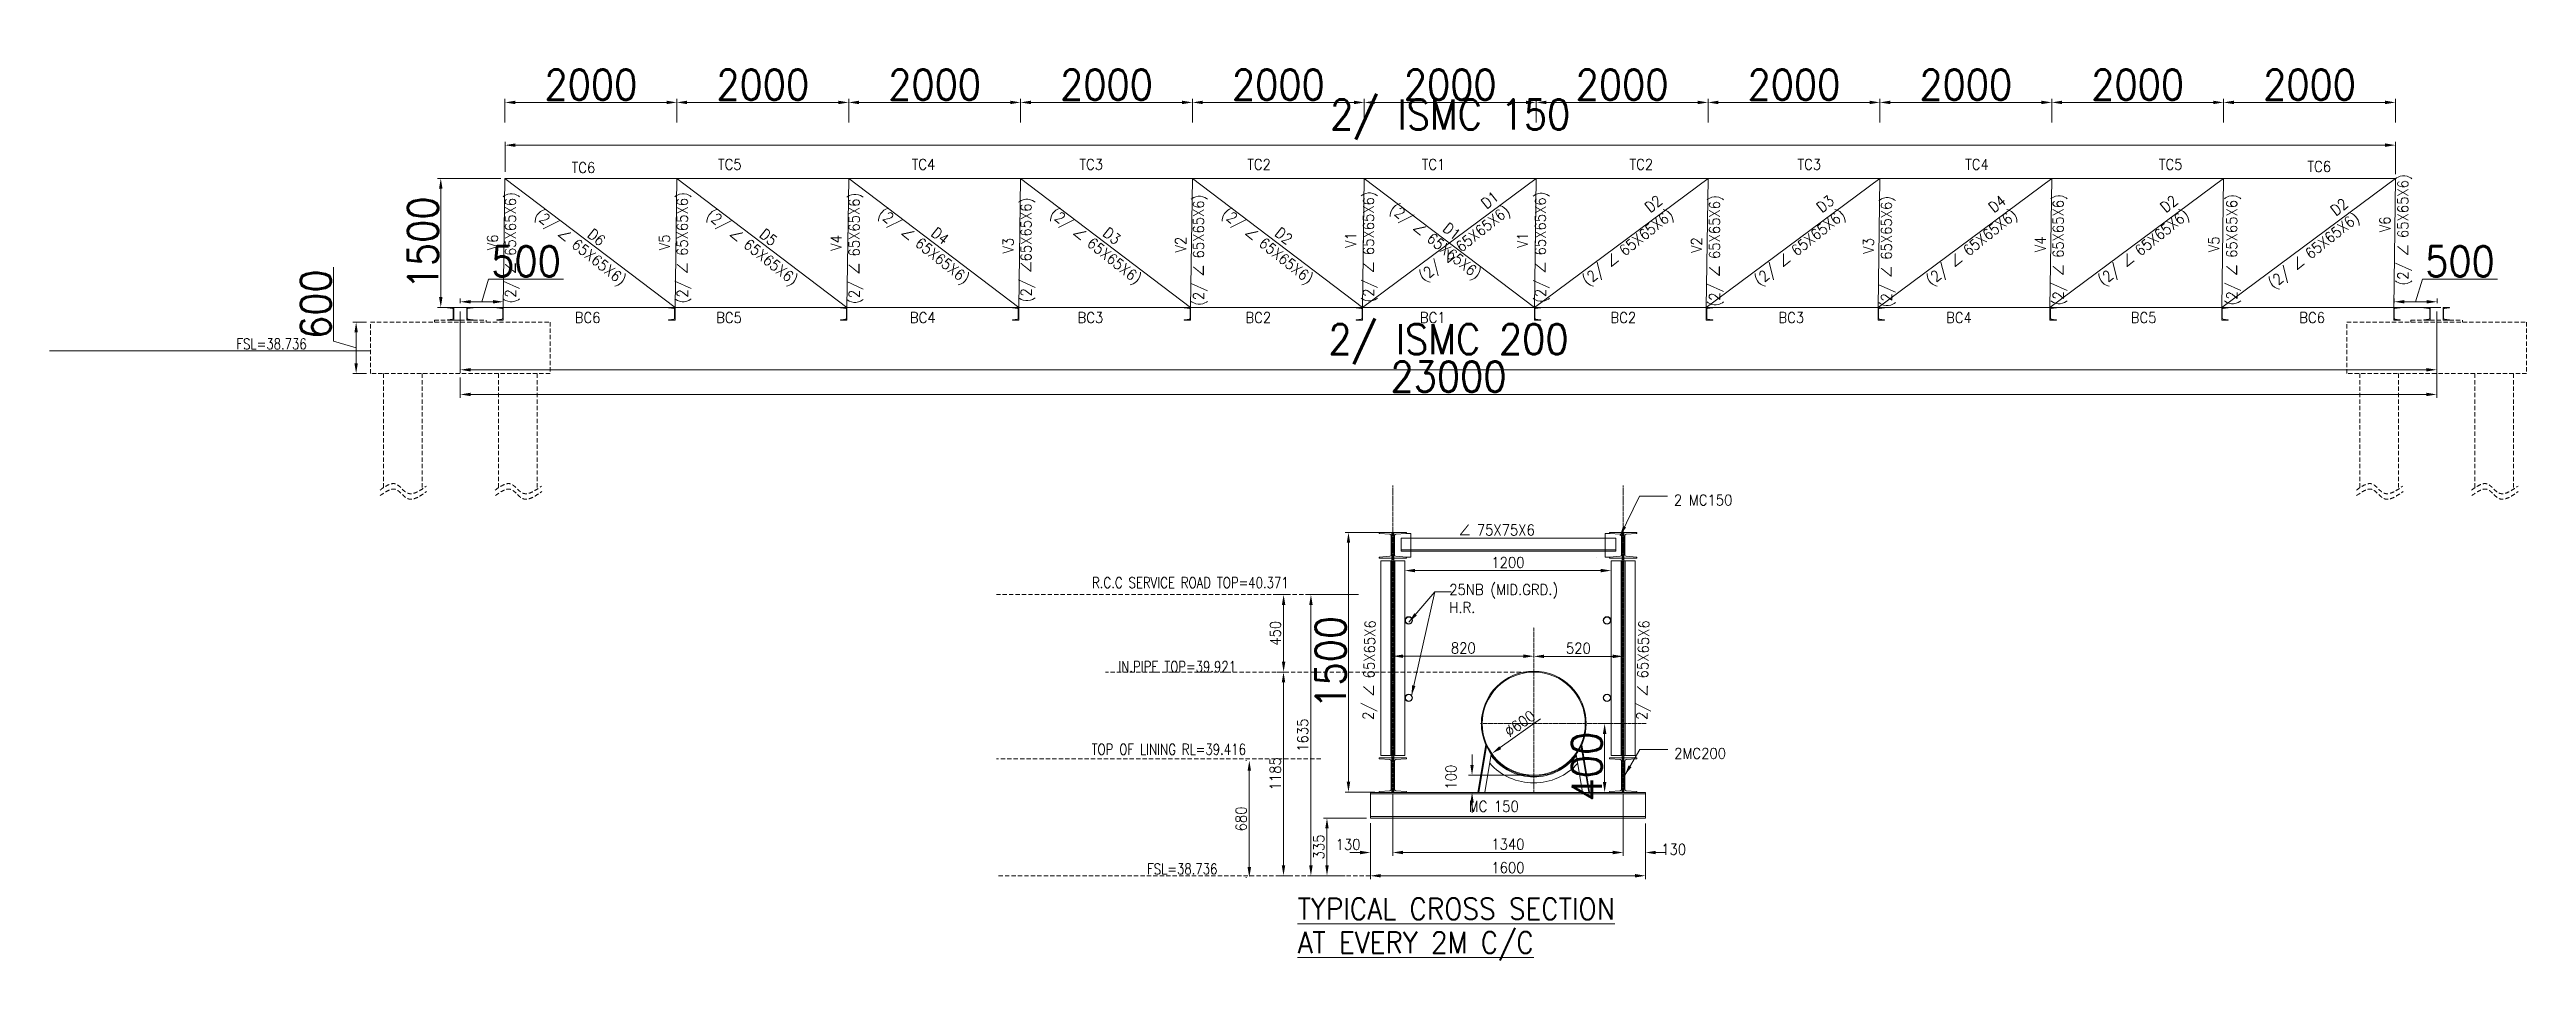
# Model space of a CAD drawing. Header units: millimetres. Extents: x 0 to 1124626, y -157535 to 82123.
# Drawn here: x 143817 to 172642, y 40120 to 50716 of the extents above; entities that cross this region are included whole.
import ezdxf

# ---------------------------------------------------------------- set-up
doc = ezdxf.new("R2010")
doc.units = ezdxf.units.MM
doc.header["$MEASUREMENT"] = 0
doc.linetypes.add('CENTER', pattern=[2, 1.25, -0.25, 0.25, -0.25])
doc.linetypes.add('HIDDEN', pattern=[0.375, 0.25, -0.125])
for name, color, linetype, lineweight in [('CN', 253, 'Continuous', 15), ('Dim', 6, 'Continuous', 13), ('HIDE', 251, 'HIDDEN', 13), ('PLATE', 190, 'Continuous', 20), ('STR', 112, 'Continuous', 18), ('STR. STEEL', 25, 'Continuous', 18), ('Text', 7, 'Continuous', 15), ('TITLE TEXT', 50, 'Continuous', 18)]:
    doc.layers.add(name, color=color, linetype=linetype, lineweight=lineweight)
doc.styles.add('style1', font='romans.shx', dxfattribs={"width": 0.9, "height": 300})
doc.dimstyles.new('2.0 DIM-1', dxfattribs={"dimscale": 40, "dimtxt": 125, "dimasz": 3, "dimexe": 1, "dimexo": 1.2, "dimgap": 0.8, "dimtad": 1, "dimdec": 0, "dimlfac": 0.5, "dimzin": 1, "dimdsep": 46, "dimtxsty": 'style1', "dimcen": 2, "dimclrd": 8, "dimclre": 8, "dimclrt": 7, "dimadec": 0, "dimazin": 0, "dimtfac": 1, "dimtdec": 0, "dimtofl": 0, "dimtmove": 1, "dimatfit": 3, "dimfxl": 1, "dimtolj": 1, "dimtzin": 0, "dimlwd": 9, "dimlwe": 9, "dimarcsym": 1})
doc.dimstyles.new('Copy of DIM-1', dxfattribs={"dimscale": 40, "dimtxt": 125, "dimasz": 3, "dimexe": 1, "dimexo": 1.2, "dimgap": 0.8, "dimtad": 1, "dimdec": 0, "dimzin": 1, "dimdsep": 46, "dimtxsty": 'style1', "dimcen": 2, "dimclrd": 8, "dimclre": 8, "dimclrt": 7, "dimadec": 0, "dimazin": 0, "dimtfac": 1, "dimtdec": 0, "dimtofl": 0, "dimtmove": 1, "dimatfit": 3, "dimfxl": 1, "dimtolj": 1, "dimtzin": 0, "dimlwd": 9, "dimlwe": 9, "dimarcsym": 1})

msp = doc.modelspace()

# ---------------------------------------------------------------- texts
at = {"layer": 'Text', "ltscale": 20, "style": 'style1', "width": 0.8}
for s, p in [('FSL=38.736', (145992.0271, 47229.6308)), ('R.C.C SERVICE ROAD TOP=40.371', (155948.9219, 44451.7956)), ('IN.PIPE TOP=39.921', (156254.452, 43474.8356)), ('TOP OF LINING RL=39.416', (155944.0675, 42513.4054)), ('FSL=38.736', (156589.8185, 41122.5479))]:
    msp.add_text(s, height=125, dxfattribs=at).set_placement(p)
at = {"layer": 'Text', "ltscale": 20, "char_height": 125, "style": 'style1'}
for s, insert, width, attachment_point in [('TC6', (149892.8751, 49405.8293), 111.984005, 1), ('TC5', (151596.009, 49442.1608), 111.984005, 1), ('TC4', (153850.3083, 49442.1608), 111.984005, 1), ('TC3', (155801.5439, 49442.1608), 111.984005, 1), ('TC2', (157755.4229, 49442.1608), 111.984005, 1), ('TC1', (159785.4271, 49442.1608), 111.984005, 1), ('TC2', (162479.0279, 49442.1608), 111.984005, 3), ('TC3', (164432.9069, 49442.1608), 111.984005, 3), ('TC4', (166384.1425, 49442.1608), 111.984005, 3), ('TC5', (168638.4419, 49442.1608), 111.984005, 3), ('TC6', (170367.6691, 49418.1664), 111.984005, 3), ('BC6', (149929.8085, 47660.2593), 111.984005, 1), ('BC5', (151575.312, 47660.2593), 111.984005, 1), ('BC4', (153829.6113, 47660.2593), 111.984005, 1), ('BC3', (155780.847, 47660.2593), 111.984005, 1), ('BC2', (157734.726, 47660.2593), 111.984005, 1), ('BC1', (159764.7302, 47660.2593), 111.984005, 1), ('BC2', (162281.5073, 47660.2593), 111.984005, 3), ('BC3', (164235.3863, 47660.2593), 111.984005, 3), ('BC4', (166186.6219, 47660.2593), 111.984005, 3), ('BC5', (168336.2825, 47660.2593), 111.984005, 3), ('BC6', (170296.7709, 47660.2593), 111.984005, 3), ('2 MC150', (162720.3027, 45537.2373), 3613.508763, 1), ('∠ 75X75X6', (160222.4032, 45189.7171), 3613.508763, 1), ('25NB (MID.GRD.)\\PH.R.', (160106.2758, 44495.9513), 1873.527558, 1), ('2MC200', (162723.4238, 42590.8707), 3613.508763, 1), ('MC 150', (160331.99, 41974.745), 1213.170065, 1)]:
    msp.add_mtext(s, dxfattribs=dict(at, insert=insert, width=width, attachment_point=attachment_point))
for s, insert, width, attachment_point, rotation in [('\\pxi10.7408;V6\\P\\pi5.79088;(2/ ∠ 65X65X6)', (148910.3241, 47039.1944), 2273.07458, 1, 90), ('\\pxi10.7408;V5\\P\\pi5.79088;(2/ ∠ 65X65X6)', (150910.3241, 47039.2809), 2273.07458, 1, 90), ('\\pi1342.6;V4\\P\\pi723.86;(2/ ∠ 65X65X6)', (152909.9435, 47032.3201), 2273.07458, 1, 90), ('\\pi1345.3;V2\\P\\pi723.86;(2/ ∠ 65X65X6)', (156917.4706, 47010.1601), 2273.07458, 1, 90), ('\\pi1361.4;V1\\P\\pi723.86;(2/ ∠ 65X65X6)', (158895.9866, 47048.8106), 2273.07458, 1, 90), ('\\pxi10.5624;D1\\P\\pi5.59088;(2/ ∠ 65X65X6)', (160616.5426, 49077.2234), 2822.717504, 3, 38.66547802), ('\\pi1361.4,t1361.4;V1\\P\\pi723.86,tz;(2/ ∠ 65X65X6)', (160895.9866, 47045.4619), 2273.07458, 1, 90), ('\\pxi10.5624;D2\\P\\pi5.59088;(2/ ∠ 65X65X6)', (162519.7036, 49031.5907), 2822.717504, 3, 38.66547802), ('\\pi1345.3,t2845.3;V2\\P\\pi723.86,tz;(2/ ∠ 65X65X6)', (163297.0704, 47003.6049), 2273.07458, 7, 90), ('\\pxi10.5624;D3\\P\\pi5.59088;(2/ ∠ 65X65X6)', (164519.7036, 49031.5907), 2822.717504, 3, 38.66547802), ('\\pxi10.5624;D4\\P\\pi5.59088;(2/ ∠ 65X65X6)', (166519.7036, 49031.5907), 2822.717504, 3, 38.66547802), ('\\pi1342.6;V4\\P\\pi723.86;(2/ ∠ 65X65X6)', (167297.0704, 47016.1489), 2273.07458, 7, 90), ('\\pxi10.5624;D2\\P\\pi5.59088;(2/ ∠ 65X65X6)', (168519.7036, 49031.5907), 2822.717504, 3, 38.66547802), ('\\pxi10.7408;V5\\P\\pi5.79088;(2/ ∠ 65X65X6)', (169316.6216, 47016.1489), 2273.07458, 7, 90), ('\\pxi10.7408;V6\\P\\pi5.79088;(2/ ∠ 65X65X6)', (171307.729, 47247.569), 2273.07458, 7, 90), ('\\pxi10.5624;D6\\P\\pi5.59088;(2/ ∠ 65X65X6)', (149114.3298, 49468.2299), 2822.717504, 1, 321.33452198), ('\\pxi10.5624;D5\\P\\pi5.59088;(2/ ∠ 65X65X6)', (151114.3298, 49468.2299), 2822.717504, 1, 321.33452198), ('\\pxi10.5624;D4\\P\\pi5.59088;(2/ ∠ 65X65X6)', (153111.4912, 49483.6305), 2822.717504, 1, 321.33452198), ('\\pi1345.3;V3\\P\\pi780.11;(2/ ∠65X65X6)', (154910.3088, 46995.8512), 2273.07458, 1, 90), ('\\pxi10.5624;D3\\P\\pi5.59088;(2/ ∠ 65X65X6)', (155111.4912, 49483.6305), 2822.717504, 1, 321.33452198), ('\\pxi10.5624;D2\\P\\pi5.59088;(2/ ∠ 65X65X6)', (157111.4912, 49483.6305), 2822.717504, 1, 321.33452198), ('\\pxi10.5624;D1\\P\\pi5.59088;(2/ ∠ 65X65X6)', (159065.6826, 49538.4915), 2822.717504, 1, 321.33452198), ('\\pi1345.3;V3\\P\\pi723.86;(2/ ∠ 65X65X6)', (165297.0704, 46995.0848), 2273.07458, 7, 90), ('\\pxi10.5624;D2\\P\\pi5.59088;(2/ ∠ 65X65X6)', (170501.0652, 48995.9702), 2822.717504, 3, 38.66547802), ('2/ ∠ 65X65X6', (159123.6469, 44077.4805), 2626.169683, 3, 88.7021262), ('2/ ∠ 65X65X6', (162309.4921, 44077.4805), 2626.169683, 3, 88.7021262)]:
    msp.add_mtext(s, dxfattribs=dict(at, insert=insert, width=width, attachment_point=attachment_point, rotation=rotation))
at = {"layer": 'TITLE TEXT', "color": 1, "ltscale": 20, "char_height": 250, "width": 4706.261719, "attachment_point": 1, "style": 'style1'}
for s, insert in [('{\\LTYPICAL CROSS SECTION}', (158340.7769, 40846.1457)), ('{\\LAT EVERY 2M C/C}', (158340.7769, 40453.1034))]:
    msp.add_mtext(s, dxfattribs=dict(at, insert=insert))

# ---------------------------------------------------------------- blocks, each defined once
blk = doc.blocks.new('*D152')
at = {"layer": 'DEFPOINTS', "color": 0, "ltscale": 20, "transparency": 16777216}
for p in [(161788, 42875), (161787, 42075), (161914, 42075)]:
    blk.add_point(p, dxfattribs=at)
at = {"layer": 'Dim', "color": 8, "lineweight": 9, "ltscale": 20, "transparency": 16777216}
for p, q in [((161836, 42875), (161954, 42875)), ((161914, 42755), (161914, 42195)), ((161835, 42075), (161954, 42075))]:
    blk.add_line(p, q, dxfattribs=at)
at = {"layer": 'Dim', "color": 8, "ltscale": 20, "transparency": 16777216}
for points in [[(161934, 42755), (161894, 42755), (161914, 42875)], [(161894, 42195), (161934, 42195), (161914, 42075)]]:
    blk.add_solid(points, dxfattribs=at)
at = {"layer": 'Dim', "color": 7, "ltscale": 20, "transparency": 16777216, "insert": (161707, 42375), "char_height": 350, "attachment_point": 5, "rotation": 90, "style": 'style1'}
blk.add_mtext('\\A1;400', dxfattribs=at)
blk = doc.blocks.new('*D153')
at = {"layer": 'DEFPOINTS', "color": 0, "ltscale": 20, "transparency": 16777216}
for p in [(158933, 45099), (159393, 45099), (159289, 42078)]:
    blk.add_point(p, dxfattribs=at)
at = {"layer": 'Dim', "color": 8, "lineweight": 9, "ltscale": 20, "transparency": 16777216}
for p, q in [((159345, 45099), (158893, 45099)), ((158933, 42198), (158933, 44979)), ((159241, 42078), (158893, 42078))]:
    blk.add_line(p, q, dxfattribs=at)
at = {"layer": 'Dim', "color": 8, "ltscale": 20, "transparency": 16777216}
for points in [[(158953, 44979), (158913, 44979), (158933, 45099)], [(158913, 42198), (158953, 42198), (158933, 42078)]]:
    blk.add_solid(points, dxfattribs=at)
at = {"layer": 'Dim', "color": 7, "ltscale": 20, "transparency": 16777216, "insert": (158726, 43588), "char_height": 350, "attachment_point": 5, "rotation": 90, "style": 'style1'}
blk.add_mtext('\\A1;1500', dxfattribs=at)
blk = doc.blocks.new('*D148')
at = {"layer": 'DEFPOINTS', "color": 0, "ltscale": 20, "transparency": 16777216}
for p in [(159449, 42097), (162129, 42097), (162129, 41376)]:
    blk.add_point(p, dxfattribs=at)
at = {"layer": 'Dim', "color": 8, "lineweight": 9, "ltscale": 20, "transparency": 16777216}
for p, q in [((159449, 42049), (159449, 41336)), ((162129, 42049), (162129, 41336)), ((159569, 41376), (162009, 41376))]:
    blk.add_line(p, q, dxfattribs=at)
at = {"layer": 'Dim', "color": 8, "ltscale": 20, "transparency": 16777216}
for points in [[(159569, 41396), (159569, 41356), (159449, 41376)], [(162009, 41396), (162009, 41356), (162129, 41376)]]:
    blk.add_solid(points, dxfattribs=at)
at = {"layer": 'Dim', "color": 7, "ltscale": 20, "transparency": 16777216, "insert": (160789, 41471), "char_height": 125, "attachment_point": 5, "style": 'style1'}
blk.add_mtext('\\A1;1340', dxfattribs=at)
blk = doc.blocks.new('*D162')
at = {"layer": 'DEFPOINTS', "color": 0, "ltscale": 20, "transparency": 16777216}
for p in [(159589, 44770), (161989, 44770), (161989, 44655)]:
    blk.add_point(p, dxfattribs=at)
at = {"layer": 'Dim', "color": 8, "lineweight": 9, "ltscale": 20, "transparency": 16777216}
for p, q in [((159589, 44722), (159589, 44615)), ((161989, 44722), (161989, 44615)), ((159709, 44655), (161869, 44655))]:
    blk.add_line(p, q, dxfattribs=at)
at = {"layer": 'Dim', "color": 8, "ltscale": 20, "transparency": 16777216}
for points in [[(159709, 44675), (159709, 44635), (159589, 44655)], [(161869, 44675), (161869, 44635), (161989, 44655)]]:
    blk.add_solid(points, dxfattribs=at)
at = {"layer": 'Dim', "color": 7, "ltscale": 20, "transparency": 16777216, "insert": (160789, 44750), "char_height": 125, "attachment_point": 5, "style": 'style1'}
blk.add_mtext('\\A1;1200', dxfattribs=at)
blk = doc.blocks.new('*D163')
at = {"layer": 'DEFPOINTS', "color": 0, "ltscale": 20, "transparency": 16777216}
for p in [(161577, 43224), (160601, 42526)]:
    blk.add_point(p, dxfattribs=at)
at = {"layer": 'Dim', "color": 8, "lineweight": 9, "ltscale": 20, "transparency": 16777216}
blk.add_line((161167, 42930), (160699, 42596), dxfattribs=at)
at = {"layer": 'Dim', "color": 8, "ltscale": 20, "transparency": 16777216}
blk.add_solid([(160687, 42612), (160710, 42579), (160601, 42526)], dxfattribs=at)
at = {"layer": 'Dim', "color": 7, "ltscale": 20, "transparency": 16777216, "insert": (160927, 42875), "char_height": 125, "attachment_point": 5, "rotation": 35.5557, "style": 'style1'}
blk.add_mtext('\\A1;∅600', dxfattribs=at)
blk = doc.blocks.new('*D149')
at = {"layer": 'DEFPOINTS', "color": 0, "ltscale": 20, "transparency": 16777216}
for p in [(158177, 43475), (158270, 43475), (158315, 41105)]:
    blk.add_point(p, dxfattribs=at)
at = {"layer": 'Dim', "color": 8, "lineweight": 9, "ltscale": 20, "transparency": 16777216}
for p, q in [((158222, 43475), (158137, 43475)), ((158177, 41225), (158177, 43355)), ((158267, 41105), (158137, 41105))]:
    blk.add_line(p, q, dxfattribs=at)
at = {"layer": 'Dim', "color": 8, "ltscale": 20, "transparency": 16777216}
for points in [[(158157, 43355), (158197, 43355), (158177, 43475)], [(158157, 41225), (158197, 41225), (158177, 41105)]]:
    blk.add_solid(points, dxfattribs=at)
at = {"layer": 'Dim', "color": 7, "ltscale": 20, "transparency": 16777216, "insert": (158082, 42290), "char_height": 125, "attachment_point": 5, "rotation": 90, "style": 'style1'}
blk.add_mtext('\\A1;1185', dxfattribs=at)
blk = doc.blocks.new('*D150')
at = {"layer": 'DEFPOINTS', "color": 0, "ltscale": 20, "transparency": 16777216}
for p in [(161089, 42275), (160371, 42075), (161089, 42075)]:
    blk.add_point(p, dxfattribs=at)
at = {"layer": 'Dim', "color": 8, "lineweight": 9, "ltscale": 20, "transparency": 16777216}
for p, q in [((160371, 42395), (160371, 42515)), ((161041, 42275), (160331, 42275)), ((161041, 42075), (160331, 42075)), ((160371, 41955), (160371, 41835))]:
    blk.add_line(p, q, dxfattribs=at)
at = {"layer": 'Dim', "color": 8, "ltscale": 20, "transparency": 16777216}
for points in [[(160351, 42395), (160391, 42395), (160371, 42275)], [(160351, 41955), (160391, 41955), (160371, 42075)]]:
    blk.add_solid(points, dxfattribs=at)
at = {"layer": 'Dim', "color": 7, "ltscale": 20, "transparency": 16777216, "insert": (160126, 42252), "char_height": 125, "attachment_point": 5, "rotation": 90, "style": 'style1'}
blk.add_mtext('\\A1;100', dxfattribs=at)
blk = doc.blocks.new('*D151')
at = {"layer": 'DEFPOINTS', "color": 0, "ltscale": 20, "transparency": 16777216}
for p in [(157779, 42446), (157795, 42446), (157795, 41086)]:
    blk.add_point(p, dxfattribs=at)
at = {"layer": 'Dim', "color": 8, "lineweight": 9, "ltscale": 20, "transparency": 16777216}
for p, q in [((157747, 42446), (157739, 42446)), ((157779, 41206), (157779, 42326)), ((157747, 41086), (157739, 41086))]:
    blk.add_line(p, q, dxfattribs=at)
at = {"layer": 'Dim', "color": 8, "ltscale": 20, "transparency": 16777216}
for points in [[(157759, 42326), (157799, 42326), (157779, 42446)], [(157759, 41206), (157799, 41206), (157779, 41086)]]:
    blk.add_solid(points, dxfattribs=at)
at = {"layer": 'Dim', "color": 7, "ltscale": 20, "transparency": 16777216, "insert": (157684, 41766), "char_height": 125, "attachment_point": 5, "rotation": 90, "style": 'style1'}
blk.add_mtext('\\A1;680', dxfattribs=at)
blk = doc.blocks.new('*D158')
at = {"layer": 'DEFPOINTS', "color": 0, "ltscale": 20, "transparency": 16777216}
for p in [(162129, 41765), (162389, 41761), (162389, 41375)]:
    blk.add_point(p, dxfattribs=at)
at = {"layer": 'Dim', "color": 8, "lineweight": 9, "ltscale": 20, "transparency": 16777216}
for p, q in [((162129, 41717), (162129, 41335)), ((162389, 41713), (162389, 41335)), ((162009, 41375), (161889, 41375)), ((162509, 41375), (162629, 41375))]:
    blk.add_line(p, q, dxfattribs=at)
at = {"layer": 'Dim', "color": 8, "ltscale": 20, "transparency": 16777216}
for points in [[(162009, 41395), (162009, 41355), (162129, 41375)], [(162509, 41395), (162509, 41355), (162389, 41375)]]:
    blk.add_solid(points, dxfattribs=at)
at = {"layer": 'Dim', "color": 7, "ltscale": 20, "transparency": 16777216, "insert": (162717, 41412), "char_height": 125, "attachment_point": 5, "style": 'style1'}
blk.add_mtext('\\A1;130', dxfattribs=at)
blk = doc.blocks.new('*D159')
at = {"layer": 'DEFPOINTS', "color": 0, "ltscale": 20, "transparency": 16777216}
for p in [(159189, 41765), (159449, 41765), (159189, 41375)]:
    blk.add_point(p, dxfattribs=at)
at = {"layer": 'Dim', "color": 8, "lineweight": 9, "ltscale": 20, "transparency": 16777216}
for p, q in [((159189, 41717), (159189, 41335)), ((159449, 41717), (159449, 41335)), ((159069, 41375), (158949, 41375)), ((159569, 41375), (159689, 41375))]:
    blk.add_line(p, q, dxfattribs=at)
at = {"layer": 'Dim', "color": 8, "ltscale": 20, "transparency": 16777216}
for points in [[(159069, 41395), (159069, 41355), (159189, 41375)], [(159569, 41395), (159569, 41355), (159449, 41375)]]:
    blk.add_solid(points, dxfattribs=at)
at = {"layer": 'Dim', "color": 7, "ltscale": 20, "transparency": 16777216, "insert": (158929, 41470), "char_height": 125, "attachment_point": 5, "style": 'style1'}
blk.add_mtext('\\A1;130', dxfattribs=at)
blk = doc.blocks.new('*D160')
at = {"layer": 'DEFPOINTS', "color": 0, "ltscale": 20, "transparency": 16777216}
for p in [(159449, 43661), (161089, 43661), (161089, 43659)]:
    blk.add_point(p, dxfattribs=at)
at = {"layer": 'Dim', "color": 8, "lineweight": 9, "ltscale": 20, "transparency": 16777216}
for p, q in [((159449, 43613), (159449, 43619)), ((159569, 43659), (160969, 43659)), ((161089, 43613), (161089, 43619))]:
    blk.add_line(p, q, dxfattribs=at)
at = {"layer": 'Dim', "color": 8, "ltscale": 20, "transparency": 16777216}
for points in [[(159569, 43679), (159569, 43639), (159449, 43659)], [(160969, 43679), (160969, 43639), (161089, 43659)]]:
    blk.add_solid(points, dxfattribs=at)
at = {"layer": 'Dim', "color": 7, "ltscale": 20, "transparency": 16777216, "insert": (160269, 43754), "char_height": 125, "attachment_point": 5, "style": 'style1'}
blk.add_mtext('\\A1;820', dxfattribs=at)
blk = doc.blocks.new('*D161')
at = {"layer": 'DEFPOINTS', "color": 0, "ltscale": 20, "transparency": 16777216}
for p in [(161089, 43613), (162129, 43657), (162129, 43613)]:
    blk.add_point(p, dxfattribs=at)
at = {"layer": 'Dim', "color": 8, "lineweight": 9, "ltscale": 20, "transparency": 16777216}
for p, q in [((161089, 43661), (161089, 43697)), ((161209, 43657), (162009, 43657)), ((162129, 43661), (162129, 43697))]:
    blk.add_line(p, q, dxfattribs=at)
at = {"layer": 'Dim', "color": 8, "ltscale": 20, "transparency": 16777216}
for points in [[(161209, 43677), (161209, 43637), (161089, 43657)], [(162009, 43677), (162009, 43637), (162129, 43657)]]:
    blk.add_solid(points, dxfattribs=at)
at = {"layer": 'Dim', "color": 7, "ltscale": 20, "transparency": 16777216, "insert": (161609, 43751), "char_height": 125, "attachment_point": 5, "style": 'style1'}
blk.add_mtext('\\A1;520', dxfattribs=at)
blk = doc.blocks.new('*D154')
at = {"layer": 'DEFPOINTS', "color": 0, "ltscale": 20, "transparency": 16777216}
for p in [(158496, 44375), (159096, 44375), (158941, 41105)]:
    blk.add_point(p, dxfattribs=at)
at = {"layer": 'Dim', "color": 8, "lineweight": 9, "ltscale": 20, "transparency": 16777216}
for p, q in [((159048, 44375), (158456, 44375)), ((158496, 41225), (158496, 44255)), ((158893, 41105), (158456, 41105))]:
    blk.add_line(p, q, dxfattribs=at)
at = {"layer": 'Dim', "color": 8, "ltscale": 20, "transparency": 16777216}
for points in [[(158476, 44255), (158516, 44255), (158496, 44375)], [(158476, 41225), (158516, 41225), (158496, 41105)]]:
    blk.add_solid(points, dxfattribs=at)
at = {"layer": 'Dim', "color": 7, "ltscale": 20, "transparency": 16777216, "insert": (158401, 42740), "char_height": 125, "attachment_point": 5, "rotation": 90, "style": 'style1'}
blk.add_mtext('\\A1;1635', dxfattribs=at)
blk = doc.blocks.new('*D155')
at = {"layer": 'DEFPOINTS', "color": 0, "ltscale": 20, "transparency": 16777216}
for p in [(159189, 41565), (162389, 41565), (162389, 41105)]:
    blk.add_point(p, dxfattribs=at)
at = {"layer": 'Dim', "color": 8, "lineweight": 9, "ltscale": 20, "transparency": 16777216}
for p, q in [((159189, 41517), (159189, 41065)), ((162389, 41517), (162389, 41065)), ((159309, 41105), (162269, 41105))]:
    blk.add_line(p, q, dxfattribs=at)
at = {"layer": 'Dim', "color": 8, "ltscale": 20, "transparency": 16777216}
for points in [[(159309, 41125), (159309, 41085), (159189, 41105)], [(162269, 41125), (162269, 41085), (162389, 41105)]]:
    blk.add_solid(points, dxfattribs=at)
at = {"layer": 'Dim', "color": 7, "ltscale": 20, "transparency": 16777216, "insert": (160789, 41199), "char_height": 125, "attachment_point": 5, "style": 'style1'}
blk.add_mtext('\\A1;1600', dxfattribs=at)
blk = doc.blocks.new('*D156')
at = {"layer": 'DEFPOINTS', "color": 0, "ltscale": 20, "transparency": 16777216}
for p in [(158053, 44375), (158053, 43475), (158178, 43475)]:
    blk.add_point(p, dxfattribs=at)
at = {"layer": 'Dim', "color": 8, "lineweight": 9, "ltscale": 20, "transparency": 16777216}
for p, q in [((158101, 44375), (158218, 44375)), ((158178, 44255), (158178, 43595)), ((158101, 43475), (158218, 43475))]:
    blk.add_line(p, q, dxfattribs=at)
at = {"layer": 'Dim', "color": 8, "ltscale": 20, "transparency": 16777216}
for points in [[(158158, 44255), (158198, 44255), (158178, 44375)], [(158158, 43595), (158198, 43595), (158178, 43475)]]:
    blk.add_solid(points, dxfattribs=at)
at = {"layer": 'Dim', "color": 7, "ltscale": 20, "transparency": 16777216, "insert": (158083, 43925), "char_height": 125, "attachment_point": 5, "rotation": 90, "style": 'style1'}
blk.add_mtext('\\A1;450', dxfattribs=at)
blk = doc.blocks.new('*D157')
at = {"layer": 'DEFPOINTS', "color": 0, "ltscale": 20, "transparency": 16777216}
for p in [(158683, 41775), (159189, 41775), (158580, 41105)]:
    blk.add_point(p, dxfattribs=at)
at = {"layer": 'Dim', "color": 8, "lineweight": 9, "ltscale": 20, "transparency": 16777216}
for p, q in [((159141, 41775), (158643, 41775)), ((158683, 41225), (158683, 41655)), ((158628, 41105), (158723, 41105))]:
    blk.add_line(p, q, dxfattribs=at)
at = {"layer": 'Dim', "color": 8, "ltscale": 20, "transparency": 16777216}
for points in [[(158663, 41655), (158703, 41655), (158683, 41775)], [(158663, 41225), (158703, 41225), (158683, 41105)]]:
    blk.add_solid(points, dxfattribs=at)
at = {"layer": 'Dim', "color": 7, "ltscale": 20, "transparency": 16777216, "insert": (158588, 41440), "char_height": 125, "attachment_point": 5, "rotation": 90, "style": 'style1'}
blk.add_mtext('\\A1;335', dxfattribs=at)
blk = doc.blocks.new('*D164')
at = {"layer": 'DEFPOINTS', "color": 0, "ltscale": 20, "transparency": 16777216}
for p in [(149118, 49604), (149118, 49245), (171117, 49217)]:
    blk.add_point(p, dxfattribs=at)
at = {"layer": 'Dim', "color": 8, "lineweight": 9, "ltscale": 20, "transparency": 16777216}
for p, q in [((149118, 49293), (149118, 49644)), ((170997, 49604), (149238, 49604)), ((171117, 49265), (171117, 49644))]:
    blk.add_line(p, q, dxfattribs=at)
at = {"layer": 'Dim', "color": 8, "ltscale": 20, "transparency": 16777216}
for points in [[(149238, 49624), (149238, 49584), (149118, 49604)], [(170997, 49584), (170997, 49624), (171117, 49604)]]:
    blk.add_solid(points, dxfattribs=at)
at = {"layer": 'Dim', "color": 7, "ltscale": 20, "transparency": 16777216, "insert": (160117, 49902), "char_height": 350, "attachment_point": 5, "style": 'style1'}
blk.add_mtext('\\A1;2/ ISMC 150', dxfattribs=at)
blk = doc.blocks.new('*D165')
at = {"layer": 'DEFPOINTS', "color": 0, "ltscale": 20, "transparency": 16777216}
for p in [(148597, 47717), (171597, 47717), (171597, 46991)]:
    blk.add_point(p, dxfattribs=at)
at = {"layer": 'Dim', "color": 8, "lineweight": 9, "ltscale": 20, "transparency": 16777216}
for p, q in [((148597, 47669), (148597, 46951)), ((171597, 47669), (171597, 46951)), ((148717, 46991), (171477, 46991))]:
    blk.add_line(p, q, dxfattribs=at)
at = {"layer": 'Dim', "color": 8, "ltscale": 20, "transparency": 16777216}
for points in [[(148717, 47011), (148717, 46971), (148597, 46991)], [(171477, 46971), (171477, 47011), (171597, 46991)]]:
    blk.add_solid(points, dxfattribs=at)
at = {"layer": 'Dim', "color": 7, "ltscale": 20, "transparency": 16777216, "insert": (160097, 47289), "char_height": 350, "attachment_point": 5, "style": 'style1'}
blk.add_mtext('\\A1;2/ ISMC 200', dxfattribs=at)
blk = doc.blocks.new('*D166')
at = {"layer": 'DEFPOINTS', "color": 0, "ltscale": 20, "transparency": 16777216}
for p in [(153117, 50101), (151117, 49821), (153117, 49821)]:
    blk.add_point(p, dxfattribs=at)
at = {"layer": 'Dim', "color": 8, "lineweight": 9, "ltscale": 20, "transparency": 16777216}
for p, q in [((151117, 49869), (151117, 50141)), ((151237, 50101), (152997, 50101)), ((153117, 49869), (153117, 50141))]:
    blk.add_line(p, q, dxfattribs=at)
at = {"layer": 'Dim', "color": 8, "ltscale": 20, "transparency": 16777216}
for points in [[(151237, 50121), (151237, 50081), (151117, 50101)], [(152997, 50081), (152997, 50121), (153117, 50101)]]:
    blk.add_solid(points, dxfattribs=at)
at = {"layer": 'Dim', "color": 7, "ltscale": 20, "transparency": 16777216, "insert": (152117, 50308), "char_height": 350, "attachment_point": 5, "style": 'style1'}
blk.add_mtext('\\A1;2000', dxfattribs=at)
blk = doc.blocks.new('*D167')
at = {"layer": 'DEFPOINTS', "color": 0, "ltscale": 20, "transparency": 16777216}
for p in [(155117, 50101), (153117, 49821), (155117, 49821)]:
    blk.add_point(p, dxfattribs=at)
at = {"layer": 'Dim', "color": 8, "lineweight": 9, "ltscale": 20, "transparency": 16777216}
for p, q in [((153117, 49869), (153117, 50141)), ((153237, 50101), (154997, 50101)), ((155117, 49869), (155117, 50141))]:
    blk.add_line(p, q, dxfattribs=at)
at = {"layer": 'Dim', "color": 8, "ltscale": 20, "transparency": 16777216}
for points in [[(153237, 50121), (153237, 50081), (153117, 50101)], [(154997, 50081), (154997, 50121), (155117, 50101)]]:
    blk.add_solid(points, dxfattribs=at)
at = {"layer": 'Dim', "color": 7, "ltscale": 20, "transparency": 16777216, "insert": (154117, 50308), "char_height": 350, "attachment_point": 5, "style": 'style1'}
blk.add_mtext('\\A1;2000', dxfattribs=at)
blk = doc.blocks.new('*D168')
at = {"layer": 'DEFPOINTS', "color": 0, "ltscale": 20, "transparency": 16777216}
for p in [(157117, 50101), (155117, 49821), (157117, 49821)]:
    blk.add_point(p, dxfattribs=at)
at = {"layer": 'Dim', "color": 8, "lineweight": 9, "ltscale": 20, "transparency": 16777216}
for p, q in [((155117, 49869), (155117, 50141)), ((155237, 50101), (156997, 50101)), ((157117, 49869), (157117, 50141))]:
    blk.add_line(p, q, dxfattribs=at)
at = {"layer": 'Dim', "color": 8, "ltscale": 20, "transparency": 16777216}
for points in [[(155237, 50121), (155237, 50081), (155117, 50101)], [(156997, 50081), (156997, 50121), (157117, 50101)]]:
    blk.add_solid(points, dxfattribs=at)
at = {"layer": 'Dim', "color": 7, "ltscale": 20, "transparency": 16777216, "insert": (156117, 50308), "char_height": 350, "attachment_point": 5, "style": 'style1'}
blk.add_mtext('\\A1;2000', dxfattribs=at)
blk = doc.blocks.new('*D169')
at = {"layer": 'DEFPOINTS', "color": 0, "ltscale": 20, "transparency": 16777216}
for p in [(159117, 50101), (157117, 49821), (159117, 49821)]:
    blk.add_point(p, dxfattribs=at)
at = {"layer": 'Dim', "color": 8, "lineweight": 9, "ltscale": 20, "transparency": 16777216}
for p, q in [((157117, 49869), (157117, 50141)), ((157237, 50101), (158997, 50101)), ((159117, 49869), (159117, 50141))]:
    blk.add_line(p, q, dxfattribs=at)
at = {"layer": 'Dim', "color": 8, "ltscale": 20, "transparency": 16777216}
for points in [[(157237, 50121), (157237, 50081), (157117, 50101)], [(158997, 50081), (158997, 50121), (159117, 50101)]]:
    blk.add_solid(points, dxfattribs=at)
at = {"layer": 'Dim', "color": 7, "ltscale": 20, "transparency": 16777216, "insert": (158117, 50308), "char_height": 350, "attachment_point": 5, "style": 'style1'}
blk.add_mtext('\\A1;2000', dxfattribs=at)
blk = doc.blocks.new('*D170')
at = {"layer": 'DEFPOINTS', "color": 0, "ltscale": 20, "transparency": 16777216}
for p in [(161117, 50101), (159117, 49821), (161117, 49821)]:
    blk.add_point(p, dxfattribs=at)
at = {"layer": 'Dim', "color": 8, "lineweight": 9, "ltscale": 20, "transparency": 16777216}
for p, q in [((159117, 49869), (159117, 50141)), ((159237, 50101), (160997, 50101)), ((161117, 49869), (161117, 50141))]:
    blk.add_line(p, q, dxfattribs=at)
at = {"layer": 'Dim', "color": 8, "ltscale": 20, "transparency": 16777216}
for points in [[(159237, 50121), (159237, 50081), (159117, 50101)], [(160997, 50081), (160997, 50121), (161117, 50101)]]:
    blk.add_solid(points, dxfattribs=at)
at = {"layer": 'Dim', "color": 7, "ltscale": 20, "transparency": 16777216, "insert": (160117, 50308), "char_height": 350, "attachment_point": 5, "style": 'style1'}
blk.add_mtext('\\A1;2000', dxfattribs=at)
blk = doc.blocks.new('*D171')
at = {"layer": 'DEFPOINTS', "color": 0, "ltscale": 20, "transparency": 16777216}
for p in [(163117, 50101), (161117, 49821), (163117, 49821)]:
    blk.add_point(p, dxfattribs=at)
at = {"layer": 'Dim', "color": 8, "lineweight": 9, "ltscale": 20, "transparency": 16777216}
for p, q in [((161117, 49869), (161117, 50141)), ((161237, 50101), (162997, 50101)), ((163117, 49869), (163117, 50141))]:
    blk.add_line(p, q, dxfattribs=at)
at = {"layer": 'Dim', "color": 8, "ltscale": 20, "transparency": 16777216}
for points in [[(161237, 50121), (161237, 50081), (161117, 50101)], [(162997, 50081), (162997, 50121), (163117, 50101)]]:
    blk.add_solid(points, dxfattribs=at)
at = {"layer": 'Dim', "color": 7, "ltscale": 20, "transparency": 16777216, "insert": (162117, 50308), "char_height": 350, "attachment_point": 5, "style": 'style1'}
blk.add_mtext('\\A1;2000', dxfattribs=at)
blk = doc.blocks.new('*D172')
at = {"layer": 'DEFPOINTS', "color": 0, "ltscale": 20, "transparency": 16777216}
for p in [(165117, 50101), (163117, 49821), (165117, 49821)]:
    blk.add_point(p, dxfattribs=at)
at = {"layer": 'Dim', "color": 8, "lineweight": 9, "ltscale": 20, "transparency": 16777216}
for p, q in [((163117, 49869), (163117, 50141)), ((163237, 50101), (164997, 50101)), ((165117, 49869), (165117, 50141))]:
    blk.add_line(p, q, dxfattribs=at)
at = {"layer": 'Dim', "color": 8, "ltscale": 20, "transparency": 16777216}
for points in [[(163237, 50121), (163237, 50081), (163117, 50101)], [(164997, 50081), (164997, 50121), (165117, 50101)]]:
    blk.add_solid(points, dxfattribs=at)
at = {"layer": 'Dim', "color": 7, "ltscale": 20, "transparency": 16777216, "insert": (164117, 50308), "char_height": 350, "attachment_point": 5, "style": 'style1'}
blk.add_mtext('\\A1;2000', dxfattribs=at)
blk = doc.blocks.new('*D173')
at = {"layer": 'DEFPOINTS', "color": 0, "ltscale": 20, "transparency": 16777216}
for p in [(167117, 50101), (165117, 49821), (167117, 49821)]:
    blk.add_point(p, dxfattribs=at)
at = {"layer": 'Dim', "color": 8, "lineweight": 9, "ltscale": 20, "transparency": 16777216}
for p, q in [((165117, 49869), (165117, 50141)), ((165237, 50101), (166997, 50101)), ((167117, 49869), (167117, 50141))]:
    blk.add_line(p, q, dxfattribs=at)
at = {"layer": 'Dim', "color": 8, "ltscale": 20, "transparency": 16777216}
for points in [[(165237, 50121), (165237, 50081), (165117, 50101)], [(166997, 50081), (166997, 50121), (167117, 50101)]]:
    blk.add_solid(points, dxfattribs=at)
at = {"layer": 'Dim', "color": 7, "ltscale": 20, "transparency": 16777216, "insert": (166117, 50308), "char_height": 350, "attachment_point": 5, "style": 'style1'}
blk.add_mtext('\\A1;2000', dxfattribs=at)
blk = doc.blocks.new('*D174')
at = {"layer": 'DEFPOINTS', "color": 0, "ltscale": 20, "transparency": 16777216}
for p in [(169117, 50101), (167117, 49821), (169117, 49821)]:
    blk.add_point(p, dxfattribs=at)
at = {"layer": 'Dim', "color": 8, "lineweight": 9, "ltscale": 20, "transparency": 16777216}
for p, q in [((167117, 49869), (167117, 50141)), ((167237, 50101), (168997, 50101)), ((169117, 49869), (169117, 50141))]:
    blk.add_line(p, q, dxfattribs=at)
at = {"layer": 'Dim', "color": 8, "ltscale": 20, "transparency": 16777216}
for points in [[(167237, 50121), (167237, 50081), (167117, 50101)], [(168997, 50081), (168997, 50121), (169117, 50101)]]:
    blk.add_solid(points, dxfattribs=at)
at = {"layer": 'Dim', "color": 7, "ltscale": 20, "transparency": 16777216, "insert": (168117, 50308), "char_height": 350, "attachment_point": 5, "style": 'style1'}
blk.add_mtext('\\A1;2000', dxfattribs=at)
blk = doc.blocks.new('*D175')
at = {"layer": 'DEFPOINTS', "color": 0, "ltscale": 20, "transparency": 16777216}
for p in [(171597, 47076), (148597, 46951), (171597, 46704)]:
    blk.add_point(p, dxfattribs=at)
at = {"layer": 'Dim', "color": 8, "lineweight": 9, "ltscale": 20, "transparency": 16777216}
for p, q in [((171597, 47028), (171597, 46664)), ((148597, 46903), (148597, 46664)), ((148717, 46704), (171477, 46704))]:
    blk.add_line(p, q, dxfattribs=at)
at = {"layer": 'Dim', "color": 8, "ltscale": 20, "transparency": 16777216}
for points in [[(148717, 46724), (148717, 46684), (148597, 46704)], [(171477, 46684), (171477, 46724), (171597, 46704)]]:
    blk.add_solid(points, dxfattribs=at)
at = {"layer": 'Dim', "color": 7, "ltscale": 20, "transparency": 16777216, "insert": (160097, 46911), "char_height": 350, "attachment_point": 5, "style": 'style1'}
blk.add_mtext('\\A1;23000', dxfattribs=at)
blk = doc.blocks.new('*D179')
at = {"layer": 'DEFPOINTS', "color": 0, "ltscale": 20, "transparency": 16777216}
for p in [(148370, 49217), (149117, 49217), (149097, 47717)]:
    blk.add_point(p, dxfattribs=at)
at = {"layer": 'Dim', "color": 8, "lineweight": 9, "ltscale": 20, "transparency": 16777216}
for p, q in [((149069, 49217), (148330, 49217)), ((148370, 47837), (148370, 49097)), ((149049, 47717), (148330, 47717))]:
    blk.add_line(p, q, dxfattribs=at)
at = {"layer": 'Dim', "color": 8, "ltscale": 20, "transparency": 16777216}
for points in [[(148390, 49097), (148350, 49097), (148370, 49217)], [(148350, 47837), (148390, 47837), (148370, 47717)]]:
    blk.add_solid(points, dxfattribs=at)
at = {"layer": 'Dim', "color": 7, "ltscale": 20, "transparency": 16777216, "insert": (148163, 48467), "char_height": 350, "attachment_point": 5, "rotation": 90, "style": 'style1'}
blk.add_mtext('\\A1;1500', dxfattribs=at)
blk = doc.blocks.new('*D176')
at = {"layer": 'DEFPOINTS', "color": 0, "ltscale": 20, "transparency": 16777216}
for p in [(171117, 50101), (169117, 49821), (171117, 49821)]:
    blk.add_point(p, dxfattribs=at)
at = {"layer": 'Dim', "color": 8, "lineweight": 9, "ltscale": 20, "transparency": 16777216}
for p, q in [((169117, 49869), (169117, 50141)), ((169237, 50101), (170997, 50101)), ((171117, 49869), (171117, 50141))]:
    blk.add_line(p, q, dxfattribs=at)
at = {"layer": 'Dim', "color": 8, "ltscale": 20, "transparency": 16777216}
for points in [[(169237, 50121), (169237, 50081), (169117, 50101)], [(170997, 50081), (170997, 50121), (171117, 50101)]]:
    blk.add_solid(points, dxfattribs=at)
at = {"layer": 'Dim', "color": 7, "ltscale": 20, "transparency": 16777216, "insert": (170117, 50308), "char_height": 350, "attachment_point": 5, "style": 'style1'}
blk.add_mtext('\\A1;2000', dxfattribs=at)
blk = doc.blocks.new('*D177')
at = {"layer": 'DEFPOINTS', "color": 0, "ltscale": 20, "transparency": 16777216}
for p in [(151117, 50101), (149117, 49821), (151117, 49821)]:
    blk.add_point(p, dxfattribs=at)
at = {"layer": 'Dim', "color": 8, "lineweight": 9, "ltscale": 20, "transparency": 16777216}
for p, q in [((149117, 49869), (149117, 50141)), ((149237, 50101), (150997, 50101)), ((151117, 49869), (151117, 50141))]:
    blk.add_line(p, q, dxfattribs=at)
at = {"layer": 'Dim', "color": 8, "ltscale": 20, "transparency": 16777216}
for points in [[(149237, 50121), (149237, 50081), (149117, 50101)], [(150997, 50081), (150997, 50121), (151117, 50101)]]:
    blk.add_solid(points, dxfattribs=at)
at = {"layer": 'Dim', "color": 7, "ltscale": 20, "transparency": 16777216, "insert": (150117, 50308), "char_height": 350, "attachment_point": 5, "style": 'style1'}
blk.add_mtext('\\A1;2000', dxfattribs=at)
blk = doc.blocks.new('*D180')
at = {"layer": 'DEFPOINTS', "color": 0, "ltscale": 20, "transparency": 16777216}
for p in [(148597, 47782), (148597, 47717), (149097, 47717)]:
    blk.add_point(p, dxfattribs=at)
at = {"layer": 'Dim', "color": 8, "lineweight": 9, "ltscale": 20, "transparency": 16777216}
for p, q in [((148925, 48045), (148847, 47782)), ((149799, 48045), (148925, 48045)), ((148597, 47765), (148597, 47822)), ((148977, 47782), (148717, 47782)), ((149097, 47765), (149097, 47822))]:
    blk.add_line(p, q, dxfattribs=at)
at = {"layer": 'Dim', "color": 8, "ltscale": 20, "transparency": 16777216}
for points in [[(148717, 47802), (148717, 47762), (148597, 47782)], [(148977, 47762), (148977, 47802), (149097, 47782)]]:
    blk.add_solid(points, dxfattribs=at)
at = {"layer": 'Dim', "color": 7, "ltscale": 20, "transparency": 16777216, "insert": (149362, 48252), "char_height": 350, "attachment_point": 5, "style": 'style1'}
blk.add_mtext('\\A1;500', dxfattribs=at)
blk = doc.blocks.new('*D178')
at = {"layer": 'DEFPOINTS', "color": 0, "ltscale": 20, "transparency": 16777216}
for p in [(171102, 47782), (171102, 47717), (171602, 47717)]:
    blk.add_point(p, dxfattribs=at)
at = {"layer": 'Dim', "color": 8, "lineweight": 9, "ltscale": 20, "transparency": 16777216}
for p, q in [((171431, 48045), (171352, 47782)), ((172305, 48045), (171431, 48045)), ((171102, 47765), (171102, 47822)), ((171482, 47782), (171222, 47782)), ((171602, 47765), (171602, 47822))]:
    blk.add_line(p, q, dxfattribs=at)
at = {"layer": 'Dim', "color": 8, "ltscale": 20, "transparency": 16777216}
for points in [[(171222, 47802), (171222, 47762), (171102, 47782)], [(171482, 47762), (171482, 47802), (171602, 47782)]]:
    blk.add_solid(points, dxfattribs=at)
at = {"layer": 'Dim', "color": 7, "ltscale": 20, "transparency": 16777216, "insert": (171868, 48252), "char_height": 350, "attachment_point": 5, "style": 'style1'}
blk.add_mtext('\\A1;500', dxfattribs=at)
blk = doc.blocks.new('*D181')
at = {"layer": 'DEFPOINTS', "color": 0, "ltscale": 20, "transparency": 16777216}
for p in [(147385, 47546), (147552, 47546), (147552, 46946)]:
    blk.add_point(p, dxfattribs=at)
at = {"layer": 'Dim', "color": 8, "lineweight": 9, "ltscale": 20, "transparency": 16777216}
for p, q in [((147122, 48183), (147122, 47325)), ((147122, 47325), (147385, 47246)), ((147504, 47546), (147345, 47546)), ((147385, 47066), (147385, 47426)), ((147504, 46946), (147345, 46946))]:
    blk.add_line(p, q, dxfattribs=at)
at = {"layer": 'Dim', "color": 8, "ltscale": 20, "transparency": 16777216}
for points in [[(147405, 47426), (147365, 47426), (147385, 47546)], [(147365, 47066), (147405, 47066), (147385, 46946)]]:
    blk.add_solid(points, dxfattribs=at)
at = {"layer": 'Dim', "color": 7, "ltscale": 20, "transparency": 16777216, "insert": (146915, 47754), "char_height": 350, "attachment_point": 5, "rotation": 90, "style": 'style1'}
blk.add_mtext('\\A1;600', dxfattribs=at)

# ---------------------------------------------------------------- dimensions: what is measured, and where the dimension line sits
at = {"layer": 'Dim', "ltscale": 20}
for base, p1, p2, picture, middle in [((151117.2254, 50100.7295), (149117.2254, 49821.2156), (151117.2254, 49821.2156), '*D177', (150117.2254, 50307.7295)), ((153117.2254, 50100.7295), (151117.2254, 49821.2156), (153117.2254, 49821.2156), '*D166', (152117.2254, 50307.7295)), ((155117.2254, 50100.7295), (153117.2254, 49821.2156), (155117.2254, 49821.2156), '*D167', (154117.2254, 50307.7295)), ((157117.2254, 50100.7295), (155117.2254, 49821.2156), (157117.2254, 49821.2156), '*D168', (156117.2254, 50307.7295)), ((159117.2254, 50100.7295), (157117.2254, 49821.2156), (159117.2254, 49821.2156), '*D169', (158117.2254, 50307.7295)), ((161117.2254, 50100.7295), (159117.2254, 49821.2156), (161117.2254, 49821.2156), '*D170', (160117.2254, 50307.7295)), ((163117.2254, 50100.7295), (161117.2254, 49821.2156), (163117.2254, 49821.2156), '*D171', (162117.2254, 50307.7295)), ((165117.2254, 50100.7295), (163117.2254, 49821.2156), (165117.2254, 49821.2156), '*D172', (164117.2254, 50307.7295)), ((167117.2254, 50100.7295), (165117.2254, 49821.2156), (167117.2254, 49821.2156), '*D173', (166117.2254, 50307.7295)), ((169117.2254, 50100.7295), (167117.2254, 49821.2156), (169117.2254, 49821.2156), '*D174', (168117.2254, 50307.7295)), ((171117.2254, 50100.7295), (169117.2254, 49821.2156), (171117.2254, 49821.2156), '*D176', (170117.2254, 50307.7295)), ((148596.5285, 47782.1496), (149096.5285, 47716.9185), (148596.5285, 47716.9185), '*D180', (148957.4285, 48252.1496)), ((171102.2285, 47782.1497), (171602.2285, 47716.9185), (171102.2285, 47716.9185), '*D178', (171463.1285, 48252.1497)), ((171596.5285, 46704.3808), (148596.5285, 46951.2307), (171596.5285, 47075.5841), '*D175', (160096.5285, 46911.3808))]:
    dim = msp.add_linear_dim(base=base, p1=p1, p2=p2, dimstyle='Copy of DIM-1', override={"dimtxt": 125}, dxfattribs=at)
    dim.commit()
    dim.dimension.update_dxf_attribs({"geometry": picture, "text_midpoint": middle})
for base, p1, p2, angle, text, picture, middle in [((149117.6059, 49603.842), (171117.2254, 49217.2755), (149117.6059, 49244.8597), 180, '2/ ISMC 150', '*D164', (160117.4157, 49901.842)), ((158932.7696, 45098.8356), (159289.2607, 42078.0098), (159393.0857, 45098.8356), 90, '1500', '*D153', (158725.7696, 43588.4227))]:
    dim = msp.add_linear_dim(base=base, p1=p1, p2=p2, angle=angle, text=text, dimstyle='Copy of DIM-1', override={"dimtxt": 125}, dxfattribs=at)
    dim.commit()
    dim.dimension.update_dxf_attribs({"geometry": picture, "text_midpoint": middle})
for base, p1, p2, picture, middle in [((148369.7561, 49217.2755), (149096.5285, 47716.9185), (149117.2254, 49217.2755), '*D179', (148162.7561, 48467.097)), ((147385.1759, 47546.1508), (147551.5285, 46946.1508), (147551.5285, 47546.1508), '*D181', (146915.1759, 47357.0509))]:
    dim = msp.add_linear_dim(base=base, p1=p1, p2=p2, angle=90, dimstyle='Copy of DIM-1', override={"dimtxt": 125}, dxfattribs=at)
    dim.commit()
    dim.dimension.update_dxf_attribs({"geometry": picture, "text_midpoint": middle})
dim = msp.add_linear_dim(base=(171596.5285, 46991.2307), p1=(148596.5285, 47716.9185), p2=(171596.5285, 47716.9185), text='2/ ISMC 200', dimstyle='Copy of DIM-1', override={"dimtxt": 125}, dxfattribs=at)
dim.commit()
dim.dimension.update_dxf_attribs({"geometry": '*D165', "text_midpoint": (160096.5285, 47289.2307)})
for base, p1, p2, picture, middle in [((161989.2607, 44655.1835), (159589.2607, 44769.8356), (161989.2607, 44769.8356), '*D162', (160789.2607, 44749.6835)), ((161089.2607, 43659.2542), (159449.2607, 43661.3713), (161089.2607, 43661.3713), '*D160', (160269.2607, 43753.7542)), ((162129.2607, 43656.5802), (161089.2607, 43613.3713), (162129.2607, 43613.3713), '*D161', (161609.2607, 43751.0802)), ((162129.2607, 41376.0247), (159449.2607, 42097.4156), (162129.2607, 42097.4156), '*D148', (160789.2607, 41470.5247)), ((162389.2607, 41104.8356), (159189.2607, 41565.4449), (162389.2607, 41565.4449), '*D155', (160789.2607, 41199.3356))]:
    dim = msp.add_linear_dim(base=base, p1=p1, p2=p2, dimstyle='2.0 DIM-1', dxfattribs=at)
    dim.commit()
    dim.dimension.update_dxf_attribs({"geometry": picture, "text_midpoint": middle})
for base, p1, p2, picture, middle in [((158177.7748, 43474.8356), (158052.8052, 44374.8356), (158052.8052, 43474.8356), '*D156', (158083.2748, 43924.8356)), ((158495.9531, 44374.8356), (158940.9432, 41104.8356), (159096.2555, 44374.8356), '*D154', (158401.4531, 42739.8356)), ((158176.6085, 43474.8356), (158315.4158, 41104.8356), (158270.1696, 43474.8356), '*D149', (158082.1085, 42289.8356)), ((157778.5536, 42446.4136), (157795.3919, 41086.4136), (157795.3919, 42446.4136), '*D151', (157684.0536, 41766.4136)), ((160371.0332, 42074.8356), (161089.2607, 42274.8356), (161089.2607, 42074.8356), '*D150', (160126.0332, 42251.9856)), ((158682.8045, 41774.8356), (158580.0722, 41104.8356), (159189.2607, 41774.8356), '*D157', (158588.3045, 41439.8356))]:
    dim = msp.add_linear_dim(base=base, p1=p1, p2=p2, angle=90, dimstyle='2.0 DIM-1', dxfattribs=at)
    dim.commit()
    dim.dimension.update_dxf_attribs({"geometry": picture, "text_midpoint": middle})
dim = msp.add_diameter_dim_2p(p1=(161577.391, 43223.7321), p2=(160601.1304, 42525.939), dimstyle='2.0 DIM-1', dxfattribs=at)
dim.commit()
dim.dimension.update_dxf_attribs({"geometry": '*D163', "text_midpoint": (160981.4943, 42797.8083), "dimtype": 163})
dim = msp.add_linear_dim(base=(161914.4051, 42074.8356), p1=(161788.251, 42874.8356), p2=(161787.1468, 42074.8356), angle=90, text='400', dimstyle='Copy of DIM-1', override={"dimtxt": 125}, dxfattribs=at)
dim.commit()
dim.dimension.update_dxf_attribs({"geometry": '*D152', "text_midpoint": (161914.4051, 42374.8356), "dimtype": 160})
dim = msp.add_linear_dim(base=(159189.2607, 41375.4498), p1=(159449.2607, 41765.4449), p2=(159189.2607, 41765.4449), angle=180, dimstyle='2.0 DIM-1', dxfattribs=at)
dim.commit()
dim.dimension.update_dxf_attribs({"geometry": '*D159', "text_midpoint": (158928.6257, 41375.4498), "dimtype": 160})
dim = msp.add_linear_dim(base=(162389.2607, 41375.4498), p1=(162129.2607, 41765.4449), p2=(162389.2607, 41761.4473), dimstyle='2.0 DIM-1', dxfattribs=at)
dim.commit()
dim.dimension.update_dxf_attribs({"geometry": '*D158', "text_midpoint": (162716.7815, 41317.4949), "dimtype": 160})

# ---------------------------------------------------------------- linework, layer by layer
at = {"layer": 'CN', "ltscale": 20}
for p, q in [((149117.2254, 49217.2755), (149096.5285, 47716.9185)), ((151117.2254, 49217.2755), (151096.5285, 47716.9185)), ((153117.2254, 49217.2755), (153096.5285, 47716.9185)), ((153117.2254, 49217.2755), (155096.5285, 47716.9185)), ((155117.2254, 49217.2755), (155096.5285, 47716.9185)), ((155117.2254, 49217.2755), (157096.5285, 47716.9185)), ((157117.2254, 49217.2755), (157096.5285, 47716.9185)), ((157117.2254, 49217.2755), (159096.5285, 47716.9185)), ((159117.2254, 49217.2755), (159096.5285, 47716.9185)), ((161117.2254, 49217.2755), (159096.5285, 47716.9185)), ((159117.2254, 49217.2755), (161096.5285, 47716.9185)), ((161117.2254, 49217.2755), (161096.5285, 47716.9185)), ((163117.2254, 49217.2755), (161096.5285, 47716.9185)), ((163117.2254, 49217.2755), (163096.5285, 47716.9185)), ((165117.2254, 49217.2755), (163096.5285, 47716.9185)), ((165117.2254, 49217.2755), (165096.5285, 47716.9185)), ((167117.2254, 49217.2755), (165096.5285, 47716.9185)), ((167117.2254, 49217.2755), (167096.5285, 47716.9185)), ((169117.2254, 49217.2755), (167096.5285, 47716.9185)), ((169117.2254, 49217.2755), (169096.5285, 47716.9185)), ((171117.2254, 49217.2755), (169096.5285, 47716.9185)), ((171117.2254, 49217.2755), (171096.5285, 47716.9185)), ((148471.5285, 47716.9185), (169096.5285, 47716.9185)), ((153096.5285, 47716.9185), (171596.5285, 47716.9185))]:
    msp.add_line(p, q, dxfattribs=at)
at = {"layer": 'CN', "linetype": 'Continuous', "ltscale": 5}
for p, q in [((149117.2254, 49217.2755), (171117.2254, 49217.2755)), ((149117.2254, 49217.2755), (151096.5285, 47716.9185)), ((151117.2254, 49217.2755), (153096.5285, 47716.9185))]:
    msp.add_line(p, q, dxfattribs=at)
at = {"layer": 'CN', "linetype": 'CENTER', "ltscale": 20}
for p, q in [((159449.2607, 45645.5291), (159449.2607, 42074.8356)), ((162129.2607, 45645.5291), (162129.2607, 42074.8356)), ((161089.2607, 42074.8356), (161089.2607, 43996.2736)), ((160469.2607, 42874.8356), (162397.8777, 42874.8356))]:
    msp.add_line(p, q, dxfattribs=at)
at = {"layer": 'Dim', "ltscale": 20}
for p, q in [((148546.5285, 47716.9185), (148646.5285, 47716.9185)), ((148546.5285, 47566.9185), (148646.5285, 47566.9185)), ((171546.5285, 47716.9185), (171646.5285, 47716.9185)), ((143816.9635, 47211.9185), (147551.5285, 47211.9185)), ((160531.4487, 42627.9636), (160439.2607, 42074.8356)), ((160495.0144, 42409.3575), (160439.2607, 42074.8356)), ((160538.891, 42611.7896), (160449.3986, 42074.8356)), ((160594.2804, 42518.3325), (160520.3642, 42074.8356)), ((161584.2411, 42518.3325), (161658.1572, 42074.8356)), ((161639.6304, 42611.7896), (161729.1228, 42074.8356)), ((161647.0727, 42627.9636), (161739.2607, 42074.8356)), ((161683.5071, 42409.3575), (161739.2607, 42074.8356))]:
    msp.add_line(p, q, dxfattribs=at)
at = {"layer": 'Dim', "linetype": 'HIDDEN', "ltscale": 200}
for p, q in [((158932.7696, 44374.8356), (154838.0771, 44374.8356)), ((161089.2607, 43474.8356), (156106.1026, 43474.8356)), ((158611.4785, 42464.8356), (154838.0771, 42464.8356)), ((159336.3092, 41104.8356), (154838.0771, 41104.8356))]:
    msp.add_line(p, q, dxfattribs=at)
at = {"layer": 'Dim', "ltscale": 20}
for points in [[(159439.2607, 44799.8356), (159289.2607, 44799.8356), (159289.2607, 44805.6389, -0.383864035), (159293.559, 44810.4126), (159415.2286, 44821.0985, 0.383864035), (159428.6607, 44836.0164), (159428.6607, 45062.6548, 0.383864035), (159415.2286, 45077.5726), (159293.559, 45088.2585, -0.383864035), (159289.2607, 45093.0322), (159289.2607, 45098.8356), (159439.2607, 45098.8356)], [(159459.2607, 44799.8356), (159609.2607, 44799.8356), (159609.2607, 44805.6389, 0.383864035), (159604.9624, 44810.4126), (159483.2928, 44821.0985, -0.383864035), (159469.8607, 44836.0164), (159469.8607, 45062.6548, -0.383864035), (159483.2928, 45077.5726), (159604.9624, 45088.2585, 0.383864035), (159609.2607, 45093.0322), (159609.2607, 45098.8356), (159459.2607, 45098.8356)], [(162119.2607, 44799.8356), (161969.2607, 44799.8356), (161969.2607, 44805.6389, -0.383864035), (161973.559, 44810.4126), (162095.2286, 44821.0985, 0.383864035), (162108.6607, 44836.0164), (162108.6607, 45062.6548, 0.383864035), (162095.2286, 45077.5726), (161973.559, 45088.2585, -0.383864035), (161969.2607, 45093.0322), (161969.2607, 45098.8356), (162119.2607, 45098.8356)], [(162139.2607, 44799.8356), (162289.2607, 44799.8356), (162289.2607, 44805.6389, 0.383864035), (162284.9624, 44810.4126), (162163.2928, 44821.0985, -0.383864035), (162149.8607, 44836.0164), (162149.8607, 45062.6548, -0.383864035), (162163.2928, 45077.5726), (162284.9624, 45088.2585, 0.383864035), (162289.2607, 45093.0322), (162289.2607, 45098.8356), (162139.2607, 45098.8356)], [(159439.2607, 42074.8356), (159289.2607, 42074.8356), (159289.2607, 42081.1839, -0.383864035), (159293.559, 42085.9576), (159413.1422, 42093.2711, 0.383864035), (159429.2607, 42111.1725), (159429.2607, 42438.4986, 0.383864035), (159413.1422, 42456.4), (159293.559, 42463.7135, -0.383864035), (159289.2607, 42468.4872), (159289.2607, 42474.8356), (159439.2607, 42474.8356)], [(159459.2607, 42074.8356), (159609.2607, 42074.8356), (159609.2607, 42081.1839, 0.383864035), (159604.9624, 42085.9576), (159485.3792, 42093.2711, -0.383864035), (159469.2607, 42111.1725), (159469.2607, 42438.4986, -0.383864035), (159485.3792, 42456.4), (159604.9624, 42463.7135, 0.383864035), (159609.2607, 42468.4872), (159609.2607, 42474.8356), (159459.2607, 42474.8356)], [(162119.2607, 42074.8356), (161969.2607, 42074.8356), (161969.2607, 42081.1839, -0.383864035), (161973.559, 42085.9576), (162093.1422, 42093.2711, 0.383864035), (162109.2607, 42111.1725), (162109.2607, 42438.4986, 0.383864035), (162093.1422, 42456.4), (161973.559, 42463.7135, -0.383864035), (161969.2607, 42468.4872), (161969.2607, 42474.8356), (162119.2607, 42474.8356)], [(162139.2607, 42074.8356), (162289.2607, 42074.8356), (162289.2607, 42081.1839, 0.383864035), (162284.9624, 42085.9576), (162165.3792, 42093.2711, -0.383864035), (162149.2607, 42111.1725), (162149.2607, 42438.4986, -0.383864035), (162165.3792, 42456.4), (162284.9624, 42463.7135, 0.383864035), (162289.2607, 42468.4872), (162289.2607, 42474.8356), (162139.2607, 42474.8356)]]:
    msp.add_lwpolyline(points, format="xyb", close=True, dxfattribs=at)
for centre, radius in [((159634.8267, 44074.8356), 44), ((159634.8267, 44074.8356), 40), ((161942.5046, 44074.8356), 44), ((161942.5046, 44074.8356), 40), ((161089.2607, 42874.8356), 610), ((161089.2607, 42874.8356), 600), ((159634.8267, 43174.8356), 44), ((159634.8267, 43174.8356), 40), ((161942.5046, 43174.8356), 44), ((161942.5046, 43174.8356), 40)]:
    msp.add_circle(centre, radius, dxfattribs=at)
for radius, start, end in [(690, 222.02687976, 317.97312024), (620, 216.67258726, 323.32741274)]:
    msp.add_arc((161089.2607, 42874.8356), radius, start, end, dxfattribs=at)
at = {"layer": 'HIDE', "linetype": 'HIDDEN', "ltscale": 200}
for p, q in [((148296.5285, 47566.9185), (148896.5285, 47566.9185)), ((148296.5285, 47566.9185), (148296.5285, 47546.1508)), ((148896.5285, 47566.9185), (148896.5285, 47546.1508)), ((171296.5285, 47566.9185), (171896.5285, 47566.9185)), ((171296.5285, 47566.9185), (171296.5285, 47546.1508)), ((171896.5285, 47566.9185), (171896.5285, 47546.1508)), ((147701.5285, 46946.1508), (147701.5285, 45615.4184)), ((148151.5285, 46946.1508), (148151.5285, 45615.4184)), ((149041.5285, 46946.1508), (149041.5285, 45615.4184)), ((149491.5285, 46946.1508), (149491.5285, 45615.4184)), ((170701.5285, 46946.1508), (170701.5285, 45615.4184)), ((171151.5285, 46946.1508), (171151.5285, 45615.4184)), ((172041.5285, 46946.1508), (172041.5285, 45615.4184)), ((172491.5285, 46946.1508), (172491.5285, 45615.4184))]:
    msp.add_line(p, q, dxfattribs=at)
for points in [[(149641.5285, 47546.1508), (149641.5285, 46946.1508), (147551.5285, 46946.1508), (147551.5285, 47546.1508)], [(172641.5285, 47546.1508), (172641.5285, 46946.1508), (170551.5285, 46946.1508), (170551.5285, 47546.1508)]]:
    msp.add_lwpolyline(points, close=True, dxfattribs=at)
for points in [[(147663.4516, 45591.5505), (147845.8745, 45662.2068), (147979.3935, 45557.7213), (148203.3538, 45637.8108)], [(147665.0155, 45527.4914), (147847.4384, 45598.1478), (147980.9574, 45493.6623), (148204.9177, 45573.7517)], [(149003.4516, 45591.5505), (149185.8745, 45662.2068), (149319.3935, 45557.7213), (149543.3538, 45637.8108)], [(149005.0155, 45527.4914), (149187.4384, 45598.1478), (149320.9574, 45493.6623), (149544.9177, 45573.7517)], [(170663.4516, 45591.5505), (170845.8745, 45662.2068), (170979.3935, 45557.7213), (171203.3538, 45637.8108)], [(170665.0155, 45527.4914), (170847.4384, 45598.1478), (170980.9574, 45493.6623), (171204.9177, 45573.7517)], [(172003.4516, 45591.5505), (172185.8745, 45662.2068), (172319.3935, 45557.7213), (172543.3538, 45637.8108)], [(172005.0155, 45527.4914), (172187.4384, 45598.1478), (172320.9574, 45493.6623), (172544.9177, 45573.7517)]]:
    msp.add_spline(points, degree=3, dxfattribs=at)
at = {"layer": 'PLATE', "ltscale": 20}
for p, q in [((159483.2928, 45077.5726), (159604.9624, 45088.2585)), ((159604.9624, 45088.2585), (159659.6915, 45088.2585)), ((159659.6915, 45088.2585), (159659.6915, 44810.4126)), ((161973.559, 45088.2585), (161918.83, 45088.2585)), ((161918.83, 45088.2585), (161918.83, 44810.4126)), ((162095.2286, 45077.5726), (161973.559, 45088.2585)), ((159483.2928, 44821.0985), (159604.9624, 44810.4126)), ((159604.9624, 44810.4126), (159659.6915, 44810.4126)), ((161819.571, 44810.4126), (161819.2816, 44810.4126)), ((161973.559, 44810.4126), (161918.83, 44810.4126)), ((162095.2286, 44821.0985), (161973.559, 44810.4126))]:
    msp.add_line(p, q, dxfattribs=at)
for points in [[(159439.2607, 44569.8356), (159459.2607, 44569.8356), (159459.2607, 45098.8356), (159439.2607, 45098.8356)], [(162139.2607, 44594.8356), (162119.2607, 44594.8356), (162119.2607, 45098.8356), (162139.2607, 45098.8356)], [(159439.2607, 42704.8356), (159459.2607, 42704.8356), (159459.2607, 42074.8356), (159439.2607, 42074.8356)], [(162139.2607, 42704.8356), (162119.2607, 42704.8356), (162119.2607, 42074.8356), (162139.2607, 42074.8356)]]:
    msp.add_lwpolyline(points, close=True, dxfattribs=at)
at = {"layer": 'STR', "ltscale": 20}
for p, q in [((159189.2607, 42074.8356), (162389.2607, 42074.8356)), ((159189.2607, 42074.8356), (159189.2607, 41774.8356)), ((159189.2607, 42056.0356), (162389.2607, 42056.0356)), ((162389.2607, 42074.8356), (162389.2607, 41774.8356)), ((159189.2607, 41793.6356), (162389.2607, 41793.6356)), ((159189.2607, 41774.8356), (162389.2607, 41774.8356))]:
    msp.add_line(p, q, dxfattribs=at)
at = {"layer": 'STR. STEEL', "ltscale": 20}
for p, q in [((159545.0394, 45032.7232), (162046.1083, 45032.7232)), ((159545.0394, 45032.7232), (159545.0394, 44882.7232)), ((162046.1083, 45032.7232), (162046.1083, 44882.7232)), ((159439.2607, 44769.8356), (159309.2607, 44769.8356)), ((159309.2607, 44769.8356), (159309.2607, 42504.8356)), ((159427.2607, 44769.8356), (159427.2607, 42504.8356)), ((159439.2607, 44769.8356), (159439.2607, 42444.8365)), ((159459.2607, 44769.8356), (159459.2607, 42444.8365)), ((159459.2607, 44769.8356), (159589.2607, 44769.8356)), ((159471.2607, 44769.8356), (159471.2607, 42504.8356)), ((159545.0394, 44894.7232), (162046.1083, 44894.7232)), ((159545.0394, 44882.7232), (162046.1083, 44882.7232)), ((159589.2607, 44769.8356), (159589.2607, 42504.8356)), ((161989.2607, 44769.8356), (161989.2607, 42504.8356)), ((162119.2607, 44769.8356), (161989.2607, 44769.8356)), ((162107.2607, 44769.8356), (162107.2607, 42504.8356)), ((162119.2607, 44769.8356), (162119.2607, 42444.8365)), ((162139.2607, 44769.8356), (162139.2607, 42444.8365)), ((162139.2607, 44769.8356), (162269.2607, 44769.8356)), ((162151.2607, 44769.8356), (162151.2607, 42504.8356)), ((162269.2607, 44769.8356), (162269.2607, 42504.8356)), ((159439.2607, 42504.8356), (159309.2607, 42504.8356)), ((159459.2607, 42504.8356), (159589.2607, 42504.8356)), ((162119.2607, 42504.8356), (161989.2607, 42504.8356)), ((162139.2607, 42504.8356), (162269.2607, 42504.8356))]:
    msp.add_line(p, q, dxfattribs=at)
for points in [[(148521.5285, 47566.9185), (148446.5285, 47566.9185), (148446.5285, 47570.1156, -0.383864035), (148448.6776, 47572.5025), (148506.8738, 47578.6192, 0.383864035), (148515.8285, 47588.5644), (148515.8285, 47695.2726, 0.383864035), (148506.8738, 47705.2178), (148448.6776, 47711.3344, -0.383864035), (148446.5285, 47713.7213), (148446.5285, 47716.9185), (148521.5285, 47716.9185)], [(148671.5285, 47566.9185), (148746.5285, 47566.9185), (148746.5285, 47570.1156, 0.383864035), (148744.3793, 47572.5025), (148686.1832, 47578.6192, -0.383864035), (148677.2285, 47588.5644), (148677.2285, 47695.2726, -0.383864035), (148686.1832, 47705.2178), (148744.3793, 47711.3344, 0.383864035), (148746.5285, 47713.7213), (148746.5285, 47716.9185), (148671.5285, 47716.9185)], [(149096.5285, 47566.9185), (149021.5285, 47566.9185), (149021.5285, 47570.1156, -0.383864035), (149023.6776, 47572.5025), (149081.8738, 47578.6192, 0.383864035), (149090.8285, 47588.5644), (149090.8285, 47695.2726, 0.383864035), (149081.8738, 47705.2178), (149023.6776, 47711.3344, -0.383864035), (149021.5285, 47713.7213), (149021.5285, 47716.9185), (149096.5285, 47716.9185)], [(151096.5285, 47566.9185), (151021.5285, 47566.9185), (151021.5285, 47570.1156, -0.383864035), (151023.6776, 47572.5025), (151081.8738, 47578.6192, 0.383864035), (151090.8285, 47588.5644), (151090.8285, 47695.2726, 0.383864035), (151081.8738, 47705.2178), (151023.6776, 47711.3344, -0.383864035), (151021.5285, 47713.7213), (151021.5285, 47716.9185), (151096.5285, 47716.9185)], [(153096.5285, 47566.9185), (153021.5285, 47566.9185), (153021.5285, 47570.1156, -0.383864035), (153023.6776, 47572.5025), (153081.8738, 47578.6192, 0.383864035), (153090.8285, 47588.5644), (153090.8285, 47695.2726, 0.383864035), (153081.8738, 47705.2178), (153023.6776, 47711.3344, -0.383864035), (153021.5285, 47713.7213), (153021.5285, 47716.9185), (153096.5285, 47716.9185)], [(155096.5285, 47566.9185), (155021.5285, 47566.9185), (155021.5285, 47570.1156, -0.383864035), (155023.6776, 47572.5025), (155081.8738, 47578.6192, 0.383864035), (155090.8285, 47588.5644), (155090.8285, 47695.2726, 0.383864035), (155081.8738, 47705.2178), (155023.6776, 47711.3344, -0.383864035), (155021.5285, 47713.7213), (155021.5285, 47716.9185), (155096.5285, 47716.9185)], [(157096.5285, 47566.9185), (157021.5285, 47566.9185), (157021.5285, 47570.1156, -0.383864035), (157023.6776, 47572.5025), (157081.8738, 47578.6192, 0.383864035), (157090.8285, 47588.5644), (157090.8285, 47695.2726, 0.383864035), (157081.8738, 47705.2178), (157023.6776, 47711.3344, -0.383864035), (157021.5285, 47713.7213), (157021.5285, 47716.9185), (157096.5285, 47716.9185)], [(159096.5285, 47566.9185), (159021.5285, 47566.9185), (159021.5285, 47570.1156, -0.383864035), (159023.6776, 47572.5025), (159081.8738, 47578.6192, 0.383864035), (159090.8285, 47588.5644), (159090.8285, 47695.2726, 0.383864035), (159081.8738, 47705.2178), (159023.6776, 47711.3344, -0.383864035), (159021.5285, 47713.7213), (159021.5285, 47716.9185), (159096.5285, 47716.9185)], [(161096.5285, 47566.9185), (161171.5285, 47566.9185), (161171.5285, 47570.1156, 0.383864035), (161169.3793, 47572.5025), (161111.1832, 47578.6192, -0.383864035), (161102.2285, 47588.5644), (161102.2285, 47695.2726, -0.383864035), (161111.1832, 47705.2178), (161169.3793, 47711.3344, 0.383864035), (161171.5285, 47713.7213), (161171.5285, 47716.9185), (161096.5285, 47716.9185)], [(163096.5285, 47566.9185), (163171.5285, 47566.9185), (163171.5285, 47570.1156, 0.383864035), (163169.3793, 47572.5025), (163111.1832, 47578.6192, -0.383864035), (163102.2285, 47588.5644), (163102.2285, 47695.2726, -0.383864035), (163111.1832, 47705.2178), (163169.3793, 47711.3344, 0.383864035), (163171.5285, 47713.7213), (163171.5285, 47716.9185), (163096.5285, 47716.9185)], [(165096.5285, 47566.9185), (165171.5285, 47566.9185), (165171.5285, 47570.1156, 0.383864035), (165169.3793, 47572.5025), (165111.1832, 47578.6192, -0.383864035), (165102.2285, 47588.5644), (165102.2285, 47695.2726, -0.383864035), (165111.1832, 47705.2178), (165169.3793, 47711.3344, 0.383864035), (165171.5285, 47713.7213), (165171.5285, 47716.9185), (165096.5285, 47716.9185)], [(167096.5285, 47566.9185), (167171.5285, 47566.9185), (167171.5285, 47570.1156, 0.383864035), (167169.3793, 47572.5025), (167111.1832, 47578.6192, -0.383864035), (167102.2285, 47588.5644), (167102.2285, 47695.2726, -0.383864035), (167111.1832, 47705.2178), (167169.3793, 47711.3344, 0.383864035), (167171.5285, 47713.7213), (167171.5285, 47716.9185), (167096.5285, 47716.9185)], [(169096.5285, 47566.9185), (169171.5285, 47566.9185), (169171.5285, 47570.1156, 0.383864035), (169169.3793, 47572.5025), (169111.1832, 47578.6192, -0.383864035), (169102.2285, 47588.5644), (169102.2285, 47695.2726, -0.383864035), (169111.1832, 47705.2178), (169169.3793, 47711.3344, 0.383864035), (169171.5285, 47713.7213), (169171.5285, 47716.9185), (169096.5285, 47716.9185)], [(171096.5285, 47566.9185), (171171.5285, 47566.9185), (171171.5285, 47570.1156, 0.383864035), (171169.3793, 47572.5025), (171111.1832, 47578.6192, -0.383864035), (171102.2285, 47588.5644), (171102.2285, 47695.2726, -0.383864035), (171111.1832, 47705.2178), (171169.3793, 47711.3344, 0.383864035), (171171.5285, 47713.7213), (171171.5285, 47716.9185), (171096.5285, 47716.9185)], [(171521.5285, 47566.9185), (171446.5285, 47566.9185), (171446.5285, 47570.1156, -0.383864035), (171448.6776, 47572.5025), (171506.8738, 47578.6192, 0.383864035), (171515.8285, 47588.5644), (171515.8285, 47695.2726, 0.383864035), (171506.8738, 47705.2178), (171448.6776, 47711.3344, -0.383864035), (171446.5285, 47713.7213), (171446.5285, 47716.9185), (171521.5285, 47716.9185)], [(171671.5285, 47566.9185), (171746.5285, 47566.9185), (171746.5285, 47570.1156, 0.383864035), (171744.3793, 47572.5025), (171686.1832, 47578.6192, -0.383864035), (171677.2285, 47588.5644), (171677.2285, 47695.2726, -0.383864035), (171686.1832, 47705.2178), (171744.3793, 47711.3344, 0.383864035), (171746.5285, 47713.7213), (171746.5285, 47716.9185), (171671.5285, 47716.9185)]]:
    msp.add_lwpolyline(points, format="xyb", close=True, dxfattribs=at)

msp.set_redraw_order([(e.dxf.handle, doc.entitydb.next_handle()) for e in msp.query("TEXT MTEXT ATTDEF DIMENSION ARC_DIMENSION")])  # texts and dimensions are drawn at this point

# ---------------------------------------------------------------- leaders
at = {"layer": 'Dim', "ltscale": 20}
for points in [[(162093.7102, 45059.0592), (162318.5585, 45518.7141), (162647.244, 45518.7141)], [(159635.7974, 44054.656), (159937.3371, 44406.1957), (160129.7358, 44406.1957)], [(159666.5492, 43199.2012), (159937.3371, 44406.1957)], [(162149.2607, 42274.8356), (162321.6796, 42572.3475), (162650.3651, 42572.3475)]]:
    msp.add_leader(points, dimstyle='Copy of DIM-1', override={"dimtxt": 125, "dimgap": 0.8, "dimtad": 0}, dxfattribs=at)

doc.saveas('drawing.dxf')
